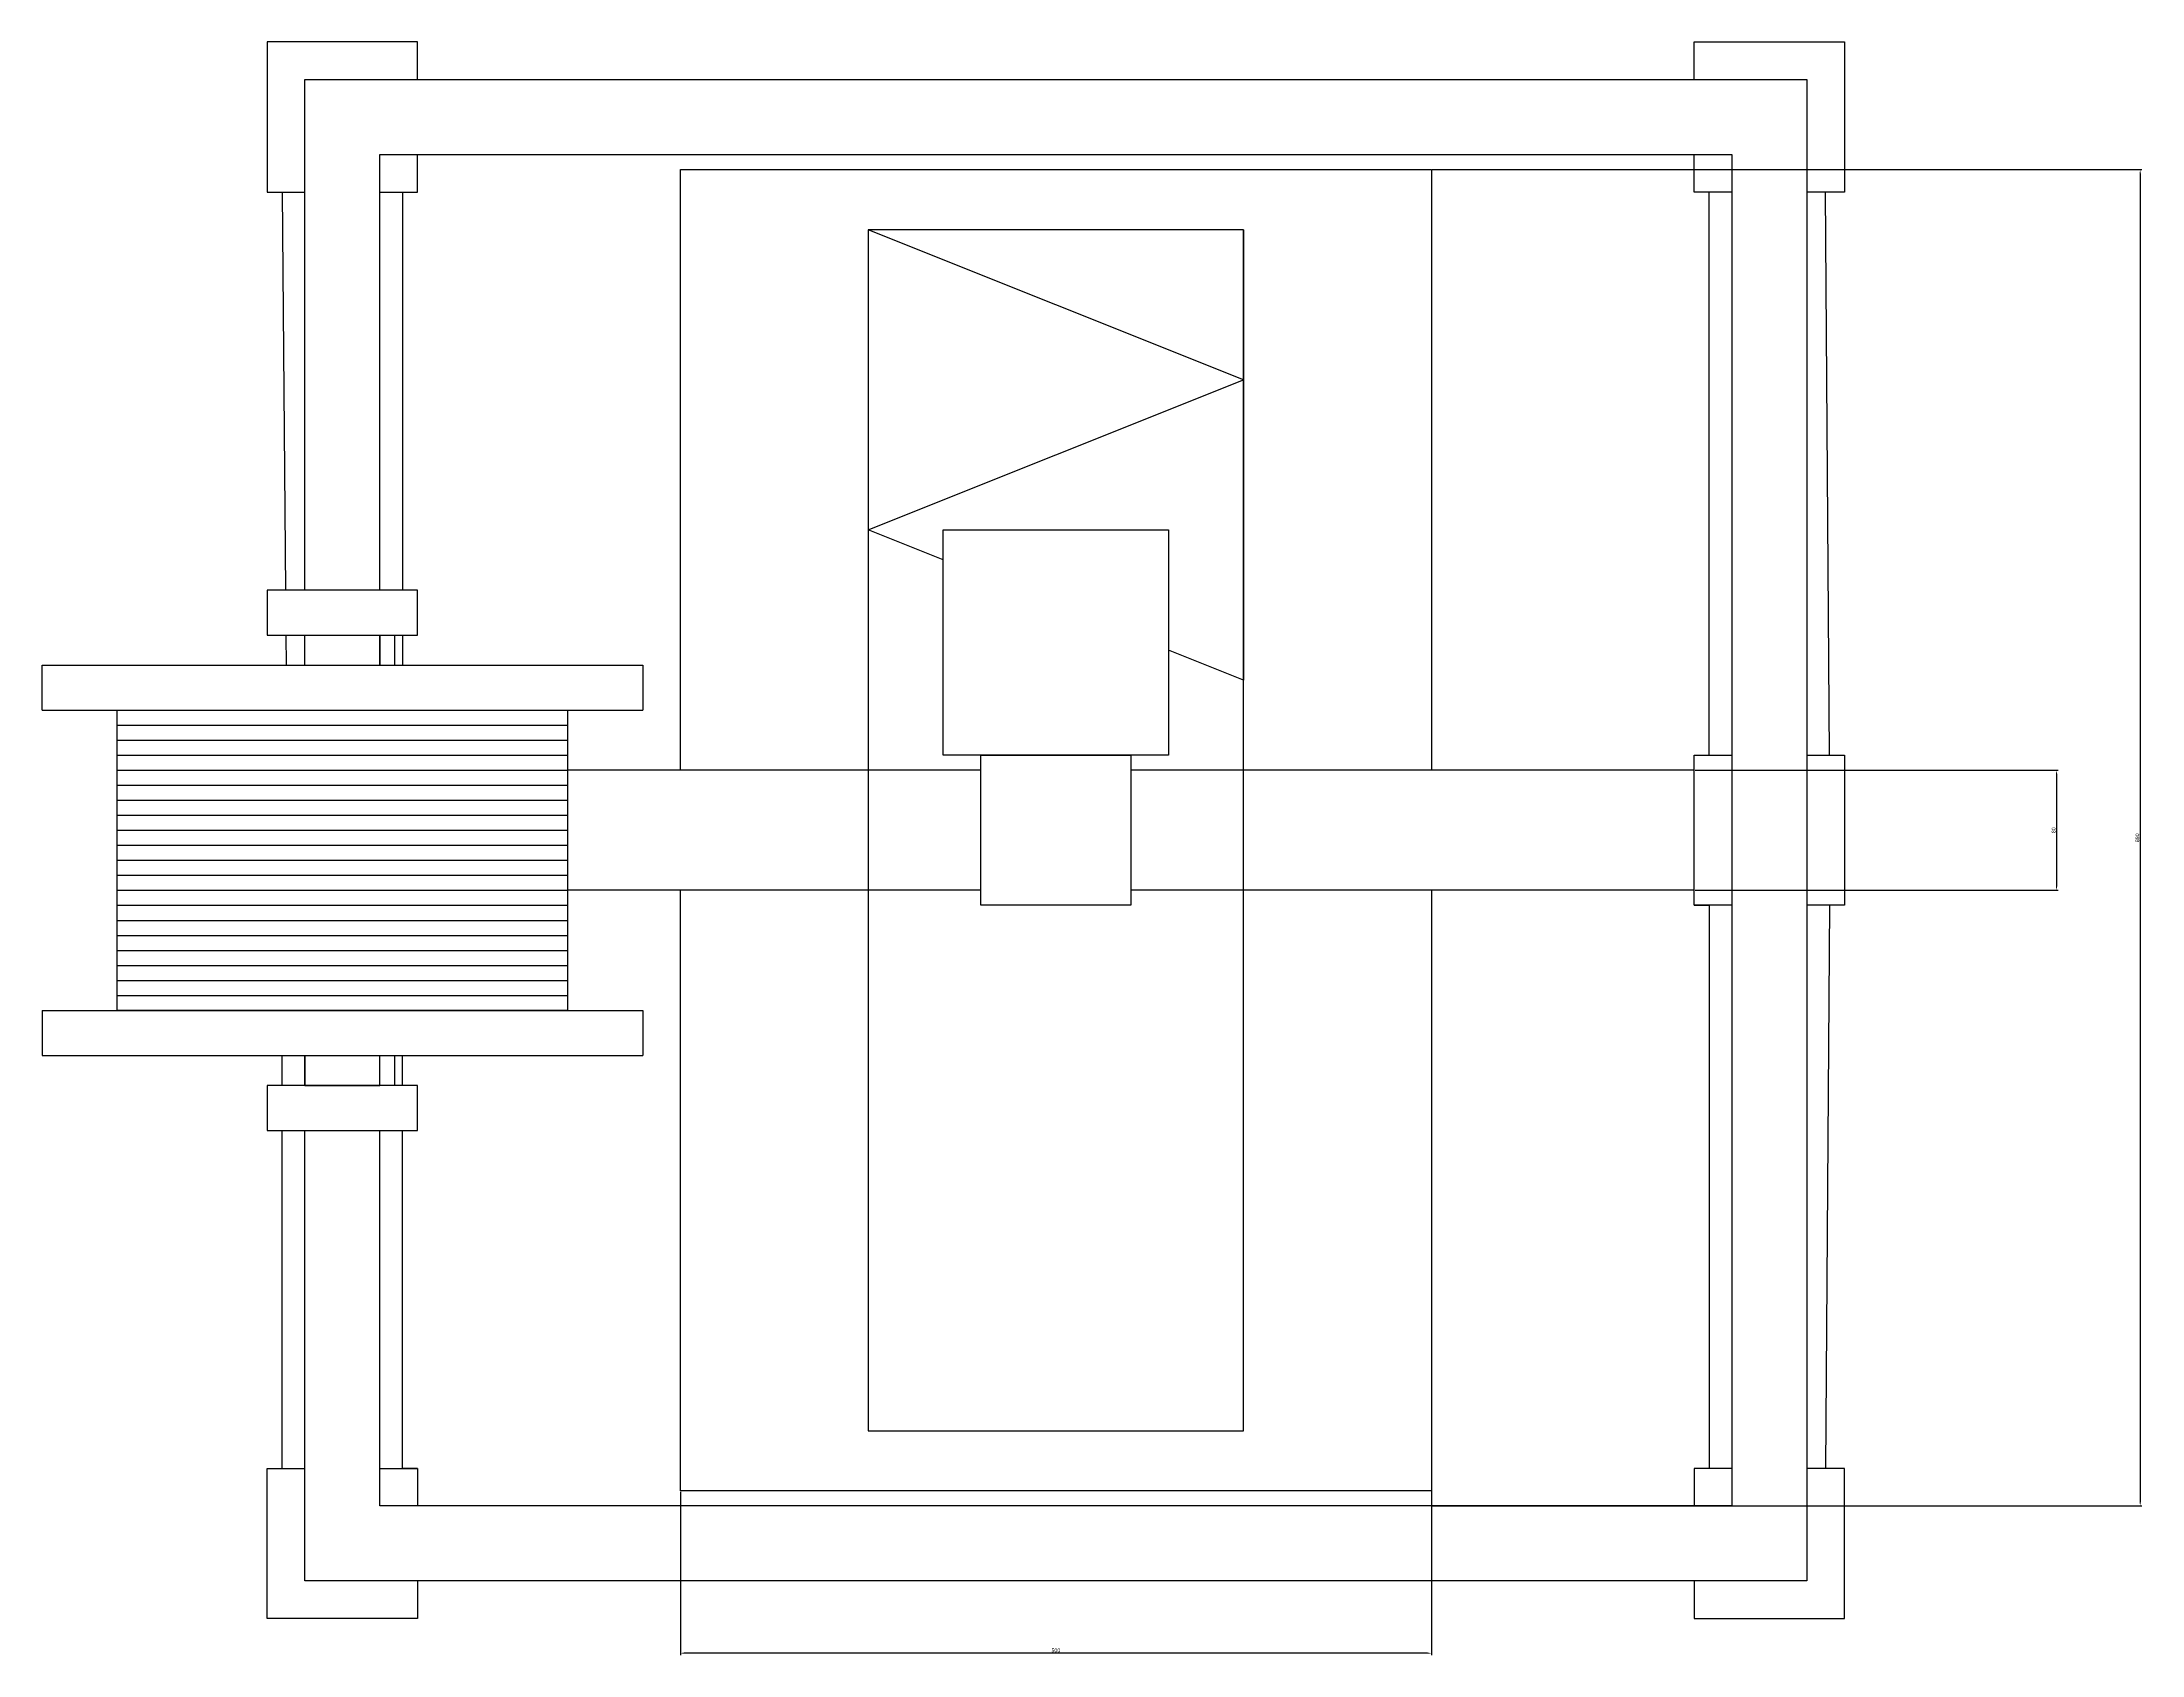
# Model space of a CAD drawing. Header units: millimetres. Extents: x 2208 to 8402, y 1291 to 9059.
# Drawn here: x 3736 to 5134, y 5981 to 7055 of the extents above; entities that cross this region are included whole.
import ezdxf

# ---------------------------------------------------------------- set-up
doc = ezdxf.new("R2010")
doc.units = ezdxf.units.MM
for name, color, linetype in [('BASE', 5, 'Continuous'), ('EXTRUDER', 3, 'Continuous'), ('FILAMENT DISC', 254, 'Continuous'), ('HOT PLATE', 130, 'Continuous'), ('PRINTER PARTY', 1, 'Continuous')]:
    doc.layers.add(name, color=color, linetype=linetype)
doc.layers.add('MOVING MOTOR', color=7, linetype='Continuous', true_color=0xfbe200)
doc.styles.get("Standard").update_dxf_attribs({"font": 'arial.ttf'})
doc.dimstyles.new('ISO-25', dxfattribs={"dimtxt": 2.5, "dimasz": 2.5, "dimexe": 1.25, "dimexo": 0.625, "dimtad": 1, "dimtxsty": 'Standard', "dimcen": 2.5, "dimadec": 0, "dimazin": 0, "dimtfac": 1, "dimtmove": 0, "dimatfit": 3, "dimfxl": 1, "dimarcsym": 0})

# ---------------------------------------------------------------- blocks, each defined once
blk = doc.blocks.new('*D31')
at = {"color": 0, "lineweight": -2, "transparency": 16777216}
for p, q in [((4160.7, 6089.8), (4160.7, 5981.1)), ((4660.7, 6089.8), (4660.7, 5981.1)), ((4658.2, 5982.3), (4163.2, 5982.3))]:
    blk.add_line(p, q, dxfattribs=at)
at = {"color": 0, "transparency": 16777216}
for points in [[(4163.2, 5982.8), (4163.2, 5981.9), (4160.7, 5982.3)], [(4658.2, 5982.8), (4658.2, 5981.9), (4660.7, 5982.3)]]:
    blk.add_solid(points, dxfattribs=at)
at = {"layer": 'Defpoints', "color": 0, "transparency": 16777216}
for p in [(4160.7, 6090.4), (4660.7, 6090.4), (4160.7, 5982.3)]:
    blk.add_point(p, dxfattribs=at)
at = {"color": 0, "transparency": 16777216, "insert": (4410.7, 5984.2), "char_height": 2.5, "attachment_point": 5}
blk.add_mtext('500', dxfattribs=at)
blk = doc.blocks.new('*D32')
at = {"color": 0, "lineweight": -2, "transparency": 16777216}
for p, q in [((4661.3, 6970.4), (5133.8, 6970.4)), ((5132.6, 6967.9), (5132.6, 6082.9)), ((4661.3, 6080.4), (5133.8, 6080.4))]:
    blk.add_line(p, q, dxfattribs=at)
at = {"color": 0, "transparency": 16777216}
for points in [[(5132.2, 6967.9), (5133, 6967.9), (5132.6, 6970.4)], [(5132.2, 6082.9), (5133, 6082.9), (5132.6, 6080.4)]]:
    blk.add_solid(points, dxfattribs=at)
at = {"layer": 'Defpoints', "color": 0, "transparency": 16777216}
for p in [(4660.7, 6970.4), (4660.7, 6080.4), (5132.6, 6080.4)]:
    blk.add_point(p, dxfattribs=at)
at = {"color": 0, "transparency": 16777216, "insert": (5130.7, 6525.4), "char_height": 2.5, "attachment_point": 5, "rotation": 90}
blk.add_mtext('890', dxfattribs=at)
blk = doc.blocks.new('*D33')
at = {"color": 0, "lineweight": -2, "transparency": 16777216}
for p, q in [((4836.3, 6570.4), (5078.1, 6570.4)), ((5076.9, 6567.9), (5076.9, 6492.9)), ((4836.3, 6490.4), (5078.1, 6490.4))]:
    blk.add_line(p, q, dxfattribs=at)
at = {"color": 0, "transparency": 16777216}
for points in [[(5076.5, 6567.9), (5077.3, 6567.9), (5076.9, 6570.4)], [(5076.5, 6492.9), (5077.3, 6492.9), (5076.9, 6490.4)]]:
    blk.add_solid(points, dxfattribs=at)
at = {"layer": 'Defpoints', "color": 0, "transparency": 16777216}
for p in [(4835.7, 6570.4), (4835.7, 6490.4), (5076.9, 6490.4)]:
    blk.add_point(p, dxfattribs=at)
at = {"color": 0, "transparency": 16777216, "insert": (5075, 6530.4), "char_height": 2.5, "attachment_point": 5, "rotation": 90}
blk.add_mtext('80', dxfattribs=at)

msp = doc.modelspace()

# ---------------------------------------------------------------- linework, layer by layer
for p, q in [((3985.672, 6690.412), (3885.672, 6690.412)), ((3885.672, 6690.412), (3885.672, 6660.412)), ((3985.672, 6660.412), (3985.672, 6690.412)), ((3885.672, 6660.412), (3985.672, 6660.412)), ((4085.672, 6410.412), (3785.672, 6410.412)), ((3985.672, 6360.412), (3885.672, 6360.412)), ((3885.672, 6360.412), (3885.672, 6330.412)), ((3985.672, 6330.412), (3985.672, 6360.412)), ((3885.672, 6330.412), (3985.672, 6330.412))]:
    msp.add_line(p, q)
for points in [[(3910.672, 6640.412), (3910.672, 6660.412)], [(3960.672, 6640.412), (3960.672, 6660.412)], [(3970.672, 6640.412), (3970.672, 6660.412)], [(3910.672, 6360.412), (3910.672, 6380.412)], [(3960.672, 6360.412), (3960.672, 6380.412)], [(3970.672, 6360.412), (3970.672, 6380.412)]]:
    msp.add_lwpolyline(points)
at = {"layer": 'BASE'}
for points in [[(3910.672, 6690.412), (3910.672, 7030.412), (4910.672, 7030.412), (4910.672, 6030.412)], [(3960.672, 6690.412), (3960.672, 6980.412), (4860.672, 6980.412), (4860.672, 6080.412)], [(4910.672, 6030.412), (3910.672, 6030.412), (3910.672, 6330.412)], [(4860.672, 6080.412), (3960.672, 6080.412), (3960.672, 6330.412)]]:
    msp.add_lwpolyline(points, dxfattribs=at)
at = {"layer": 'EXTRUDER'}
msp.add_lwpolyline([(4335.672, 6730.412), (4485.672, 6730.412), (4485.672, 6580.412), (4335.672, 6580.412)], close=True, dxfattribs=at)
at = {"layer": 'FILAMENT DISC'}
for p, q in [((3910.672, 6640.412), (3910.672, 6660.412)), ((3910.672, 6660.412), (3960.672, 6660.412)), ((3960.672, 6660.412), (3960.672, 6640.412)), ((3735.672, 6610.412), (3735.672, 6640.412)), ((3735.672, 6640.412), (4135.672, 6640.412)), ((4135.672, 6640.412), (4135.672, 6610.412)), ((3735.672, 6610.412), (4135.672, 6610.412)), ((3735.672, 6410.412), (3735.672, 6380.412)), ((3735.672, 6410.412), (4135.672, 6410.412)), ((4135.672, 6410.412), (4135.672, 6380.412)), ((3735.672, 6380.412), (4135.672, 6380.412)), ((3910.672, 6380.412), (3910.672, 6360.412)), ((3960.672, 6360.412), (3960.672, 6380.412)), ((3910.672, 6360.412), (3960.672, 6360.412))]:
    msp.add_line(p, q, dxfattribs=at)
at = {"layer": 'HOT PLATE'}
for points in [[(4160.672, 6970.412), (4660.672, 6970.412), (4660.672, 6570.412)], [(4160.672, 6570.412), (4160.672, 6970.412)], [(4660.672, 6090.412), (4160.672, 6090.412), (4160.672, 6490.412)], [(4660.672, 6490.412), (4660.672, 6080.412)]]:
    msp.add_lwpolyline(points, dxfattribs=at)
at = {"layer": 'MOVING MOTOR'}
for p, q in [((3895.672, 6955.412), (3897.775, 6690.412)), ((3975.677, 6955.079), (3975.677, 6690.412)), ((4845.672, 6580.412), (4845.672, 6955.412)), ((4925.672, 6580.412), (4923.172, 6955.412)), ((3898.013, 6660.412), (3898.172, 6640.412)), ((3975.677, 6660.412), (3975.677, 6640.412)), ((4360.672, 6570.412), (4085.672, 6570.412)), ((4835.672, 6570.412), (4460.672, 6570.412)), ((4360.672, 6490.412), (4085.672, 6490.412)), ((4835.672, 6490.412), (4460.672, 6490.412)), ((4835.672, 6480.412), (4845.672, 6480.412)), ((4845.672, 6480.412), (4845.672, 6105.412)), ((4925.672, 6480.412), (4923.172, 6105.412)), ((3895.672, 6360.412), (3895.672, 6380.412)), ((3975.672, 6360.412), (3975.672, 6380.412)), ((3895.672, 6105.412), (3895.672, 6330.412)), ((3975.672, 6105.412), (3975.672, 6330.412)), ((3885.672, 6105.412), (3895.672, 6105.412)), ((3985.672, 6105.412), (3975.672, 6105.412))]:
    msp.add_line(p, q, dxfattribs=at)
for points in [[(3985.672, 7030.412), (3985.672, 7055.412), (3885.672, 7055.412), (3885.672, 6955.412), (3910.672, 6955.412)], [(4835.672, 7030.412), (4835.672, 7055.412), (4935.672, 7055.412), (4935.672, 6955.412), (4910.672, 6955.412)], [(3960.672, 6955.412), (3985.672, 6955.412), (3985.672, 6980.412)], [(4860.672, 6955.412), (4835.672, 6955.412), (4835.672, 6980.412)], [(4860.672, 6480.412), (4835.672, 6480.412), (4835.672, 6580.412), (4860.672, 6580.412)], [(4910.672, 6580.412), (4935.672, 6580.412), (4935.672, 6480.412), (4910.672, 6480.412)], [(3985.672, 6030.412), (3985.672, 6005.412), (3885.672, 6005.412), (3885.672, 6105.412), (3910.672, 6105.412)], [(3960.672, 6105.412), (3985.672, 6105.412), (3985.672, 6080.412)], [(4835.672, 6030.412), (4835.672, 6005.412), (4935.672, 6005.412), (4935.672, 6105.412), (4910.672, 6105.412)], [(4860.672, 6105.412), (4835.672, 6105.412), (4835.672, 6080.412)]]:
    msp.add_lwpolyline(points, dxfattribs=at)
msp.add_lwpolyline([(4360.672, 6580.412), (4460.672, 6580.412), (4460.672, 6480.412), (4360.672, 6480.412)], close=True, dxfattribs=at)
at = {"layer": 'PRINTER PARTY'}
for p, q in [((4535.672, 6830.412), (4285.672, 6930.412)), ((4285.672, 6930.412), (4285.672, 6730.412)), ((4535.672, 6930.412), (4535.672, 6830.412)), ((4285.672, 6730.412), (4535.672, 6830.412)), ((4535.672, 6830.412), (4535.672, 6630.412)), ((4335.672, 6710.412), (4285.672, 6730.412)), ((4535.672, 6630.412), (4485.672, 6650.412)), ((3785.672, 6410.412), (3785.672, 6610.412)), ((3785.672, 6600.412), (4085.672, 6600.412)), ((4085.672, 6410.412), (4085.672, 6610.412)), ((3785.672, 6590.412), (4085.672, 6590.412)), ((3785.672, 6580.412), (4085.672, 6580.412)), ((3785.672, 6570.412), (4085.672, 6570.412)), ((3785.672, 6560.412), (4085.672, 6560.412)), ((3785.672, 6550.412), (4085.672, 6550.412)), ((3785.672, 6540.412), (4085.672, 6540.412)), ((3785.672, 6530.412), (4085.672, 6530.412)), ((3785.672, 6520.412), (4085.672, 6520.412)), ((3785.672, 6520.412), (4085.672, 6520.412)), ((3785.672, 6520.412), (4085.672, 6520.412)), ((3785.672, 6520.412), (4085.672, 6520.412)), ((3785.672, 6510.412), (4085.672, 6510.412)), ((3785.672, 6510.412), (4085.672, 6510.412)), ((3785.672, 6500.412), (4085.672, 6500.412)), ((3785.672, 6490.412), (4085.672, 6490.412)), ((3785.672, 6480.412), (4085.672, 6480.412)), ((3785.672, 6470.412), (4085.672, 6470.412)), ((3785.672, 6460.412), (4085.672, 6460.412)), ((3785.672, 6450.412), (4085.672, 6450.412)), ((3785.672, 6440.412), (4085.672, 6440.412)), ((3785.672, 6440.412), (4085.672, 6440.412)), ((3785.672, 6440.412), (4085.672, 6440.412)), ((3785.672, 6430.412), (4085.672, 6430.412)), ((3785.672, 6420.412), (4085.672, 6420.412))]:
    msp.add_line(p, q, dxfattribs=at)
msp.add_lwpolyline([(4285.672, 6930.412), (4285.672, 6130.412), (4535.672, 6130.412), (4535.672, 6930.412)], close=True, dxfattribs=at)

# ---------------------------------------------------------------- dimensions: what is measured, and where the dimension line sits
for base, p1, p2, picture, middle in [((5132.57, 6080.412), (4660.672, 6970.412), (4660.672, 6080.412), '*D32', (5130.668, 6525.412)), ((5076.878, 6490.412), (4835.672, 6570.412), (4835.672, 6490.412), '*D33', (5074.977, 6530.412))]:
    dim = msp.add_linear_dim(base=base, p1=p1, p2=p2, angle=90, dimstyle='ISO-25')
    dim.commit()
    dim.dimension.update_dxf_attribs({"geometry": picture, "text_midpoint": middle})
dim = msp.add_linear_dim(base=(4160.672, 5982.348), p1=(4660.672, 6090.412), p2=(4160.672, 6090.412), dimstyle='ISO-25')
dim.commit()
dim.dimension.update_dxf_attribs({"geometry": '*D31', "text_midpoint": (4410.672, 5984.249)})

doc.saveas('drawing.dxf')
